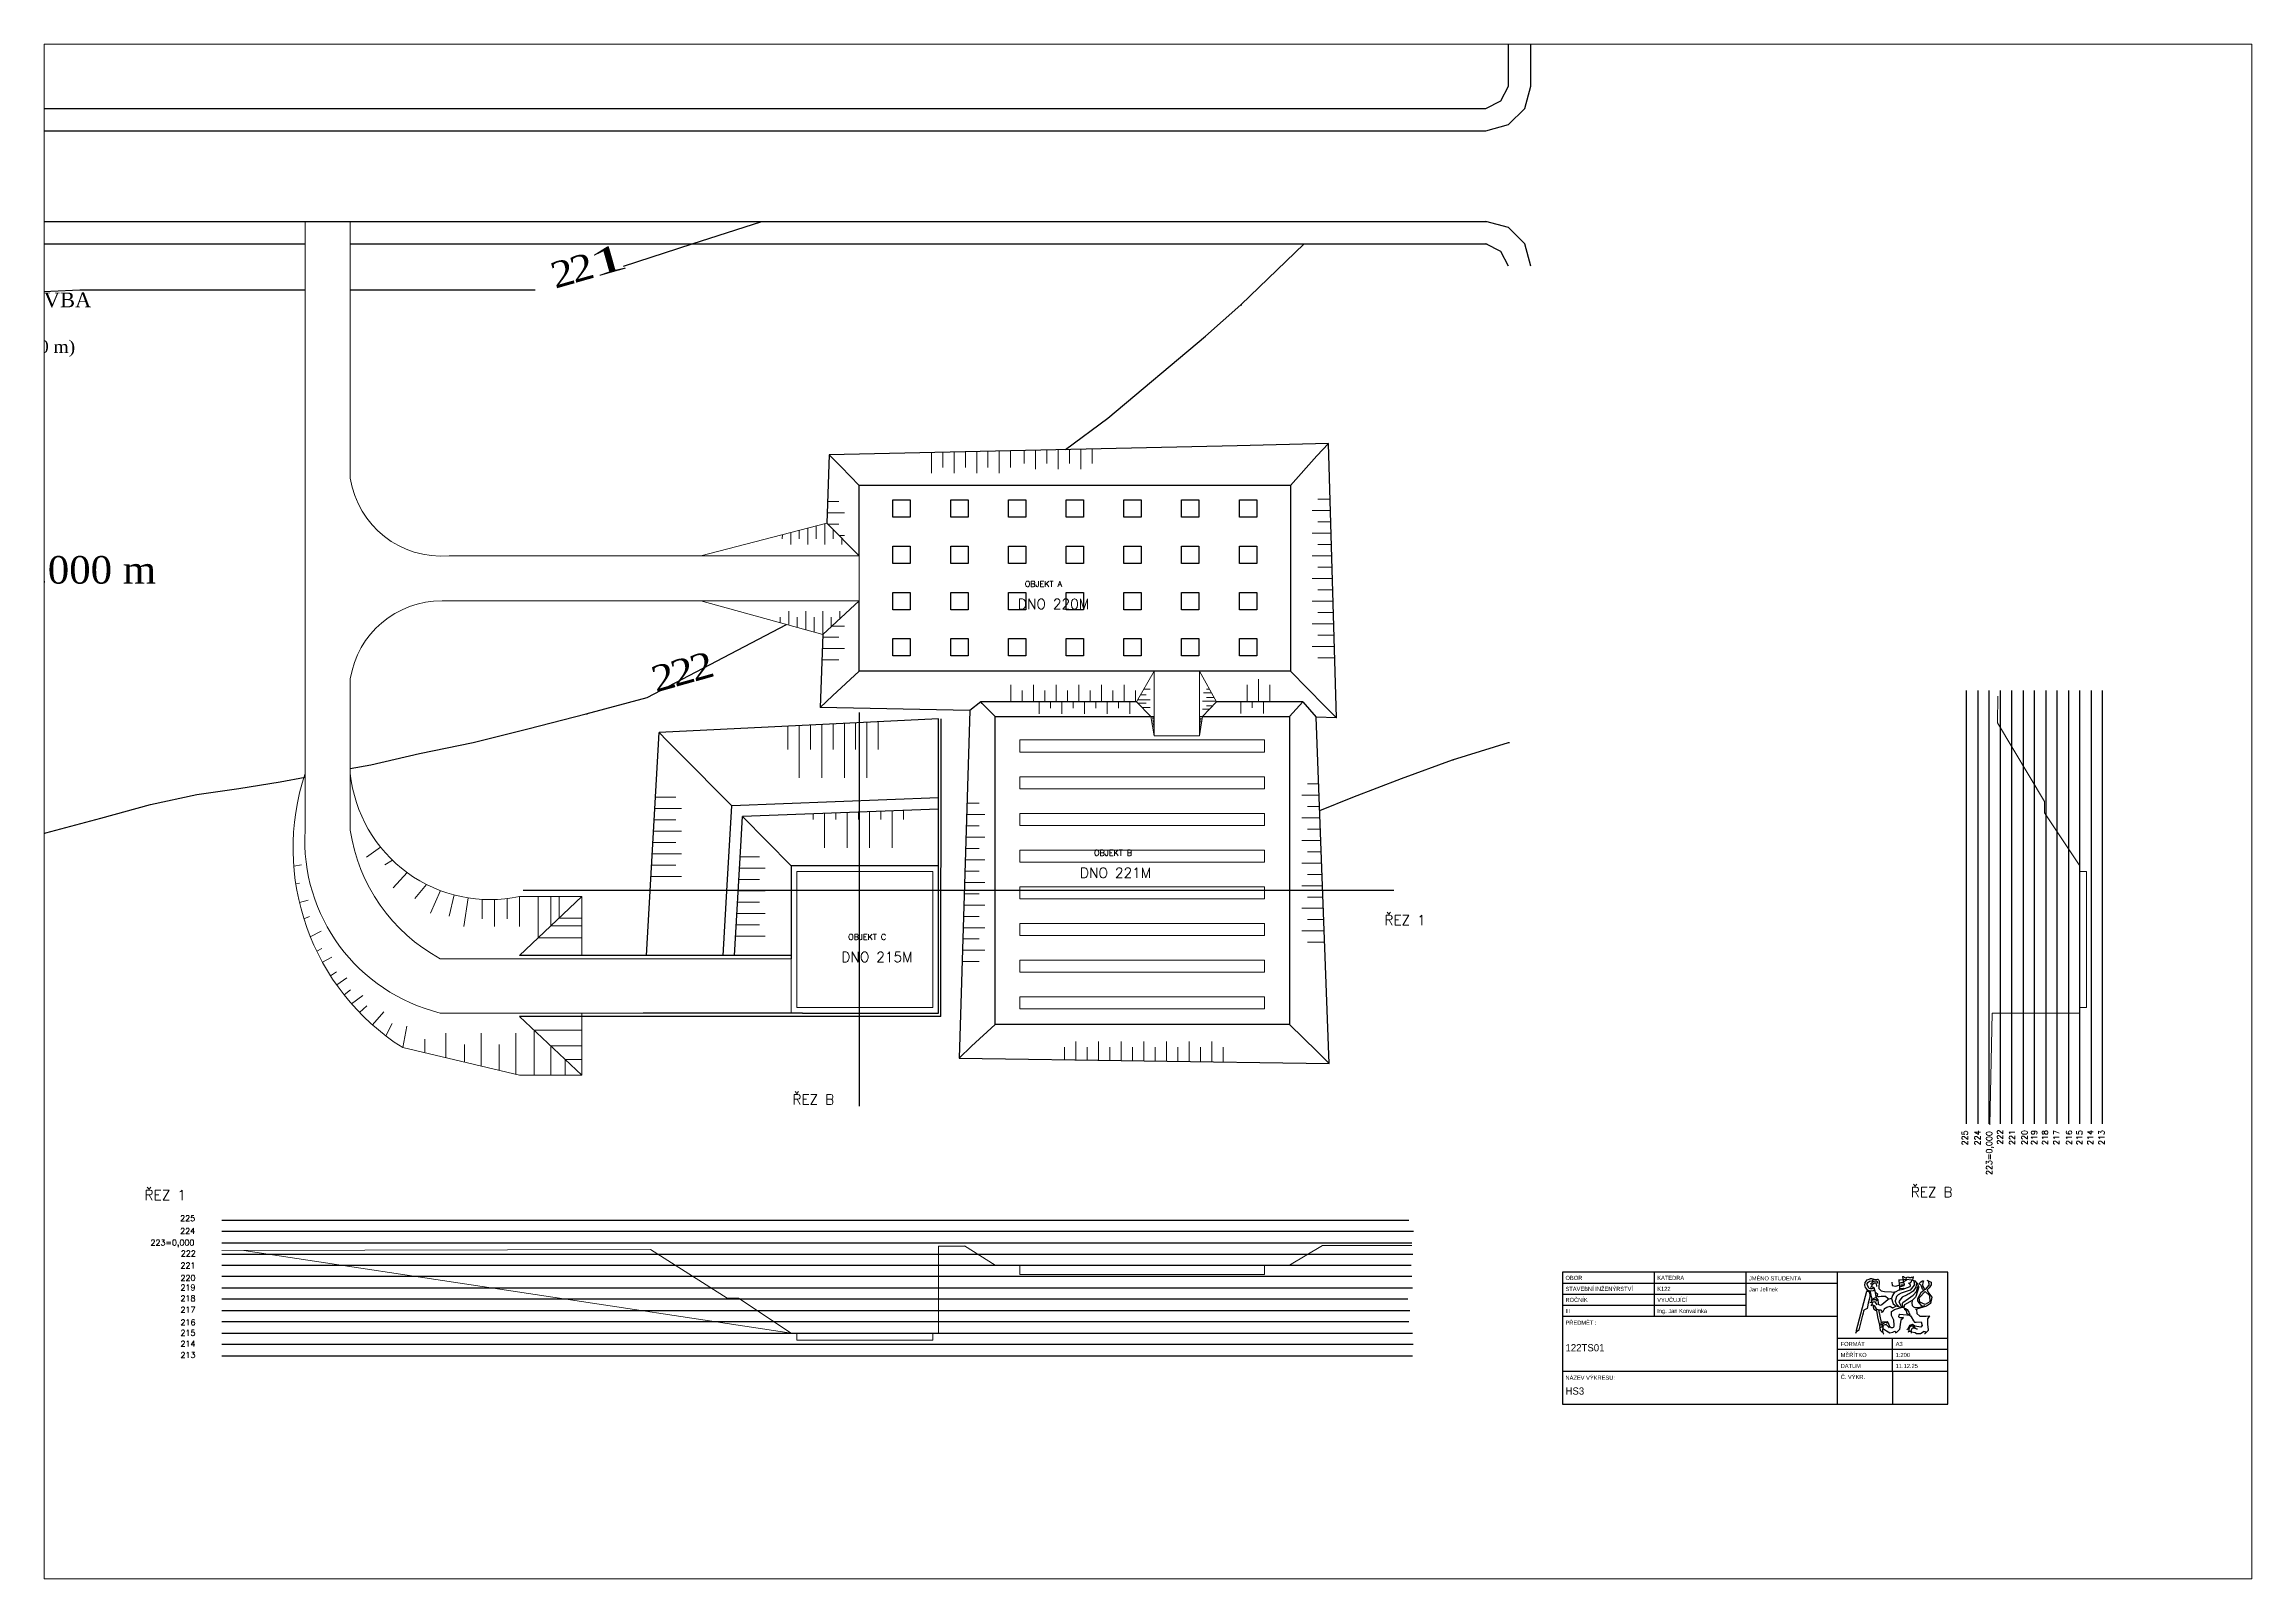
# Paper-space layout 'Rozvržení2' of a CAD drawing. Header units: millimetres. Extents: x 0.1 to 16.4, y 0.2 to 11.5.
# The model-space entities are those that its viewports show. They can reach past a viewport. Long polylines and large blocks are cut down to what shows.
import ezdxf

# ---------------------------------------------------------------- set-up
doc = ezdxf.new("R2010")
doc.units = ezdxf.units.MM
doc.header["$LTSCALE"] = 15
doc.header["$MEASUREMENT"] = 0
doc.linetypes.add('ACAD_ISO02W100', pattern=[15, 12, -3])
doc.linetypes.add('ACAD_ISO10W100', pattern=[18, 12, -3, 0, -3])
doc.layers.get('0').update_dxf_attribs({"linetype": 'CONTINUOUS'})
for name, color, linetype, lineweight in [('cesty', 7, 'CONTINUOUS', 15), ('obj 2 pasy', 141, 'ACAD_ISO10W100', 15), ('pažení', 220, 'ACAD_ISO02W100', 30), ('texty', 255, 'CONTINUOUS', 15), ('ŘEZ', 11, 'ACAD_ISO10W100', 15)]:
    doc.layers.add(name, color=color, linetype=linetype, lineweight=lineweight)
for name, color, linetype in [('obj 1 patky', 130, 'CONTINUOUS'), ('objekt 1', 40, 'CONTINUOUS'), ('objekt 2', 70, 'CONTINUOUS'), ('objekt 3', 150, 'CONTINUOUS'), ('RAMECEK', 7, 'CONTINUOUS'), ('ŘEZ bílá', 251, 'ACAD_ISO10W100'), ('ŘEZ čerch', 10, 'ACAD_ISO10W100')]:
    doc.layers.add(name, color=color, linetype=linetype)
doc.layers.add('svahovaní', color=7, linetype='CONTINUOUS', lineweight=15, true_color=0xe3331c)
doc.styles.add('ROMAN', font='roman')
doc.styles.add('romans', font='romans.shx')
doc.styles.add('TIMESNEWROMAN', font='times.ttf')

msp = doc.modelspace()

# ---------------------------------------------------------------- linework, layer by layer
for p, q in [((972649.777, -912503.744), (1120944.495, -912503.744)), ((972649.777, -914484.091), (1016523.376, -914484.091)), ((1020523.376, -914484.091), (1095523.376, -914484.091)), ((1095523.376, -914484.091), (1120944.495, -914484.091)), ((1034657.856, -918547.656), (1036843.958, -918547.656))]:
    msp.add_line(p, q)
at = {"elevation": 0}
for points in [[(968586.205, -896480.916), (968586.205, -900544.482), (969126.298, -902524.829), (970566.552, -903939.359), (972649.777, -904505.176), (1120841.624, -904505.176), (1122821.971, -903939.359), (1124262.232, -902524.829), (1124802.318, -900544.482), (1124802.318, -896480.916), (1124905.202, -896480.916)], [(970566.552, -896480.916), (970566.552, -900544.482), (971209.522, -901856.14), (972649.777, -902524.829), (1120841.624, -902524.829), (1122153.283, -901856.14), (1122821.971, -900544.482), (1122821.971, -896480.916), (1122924.855, -896480.916)], [(1044662.476, -916464.438), (1050706.388, -914484.091), (1056863.515, -912503.744)], [(1124802.318, -916464.438), (1124262.232, -914484.091), (1122821.971, -913043.843), (1120841.624, -912503.744), (1120944.495, -912503.744)], [(1099186.381, -919859.315), (1104793.079, -914484.091), (1104895.963, -914484.091)], [(1122821.971, -916464.438), (1122153.283, -915152.779), (1120841.624, -914484.091), (1120944.495, -914484.091)], [(970566.552, -924462.98), (974527.253, -923151.321), (978256.48, -921839.662), (981779.959, -920862.361), (985071.965, -919962.186), (988261.1, -919319.216), (991218.762, -918882.014), (994073.553, -918650.527), (996619.717, -918547.656), (1016523.376, -918547.656)], [(1020523.376, -918547.656), (1034760.727, -918547.656)], [(1096052.429, -922646.592), (1099186.381, -919859.315), (1099289.252, -919859.315)], [(1083702.061, -932646.511), (1087432.874, -929863.948), (1096052.429, -922646.592)], [(1041370.47, -955994.253), (1046745.694, -954554.006), (1059063.651, -948110.689)], [(1020523.376, -960831.197), (1022338.538, -960495.047), (1026633.583, -959492.028), (1031365.837, -958514.7), (1036200.988, -957305.912), (1041370.47, -955994.253), (1041473.341, -955994.253)], [(1117883.962, -960057.845), (1122821.971, -958514.7), (1122924.855, -958514.7)], [(1106154.265, -964538.239), (1109088.117, -963349.851), (1113383.168, -961703.835), (1117883.962, -960057.845), (1117986.833, -960057.845)], [(970566.552, -974537.528), (976944.822, -972119.965), (982860.145, -970036.734), (988466.849, -968159.258), (993636.331, -966513.268), (998471.469, -965201.609), (1002869.391, -963992.821), (1006958.681, -963118.365), (1010687.909, -962578.265), (1014314.265, -962012.474), (1016523.376, -961585.382)]]:
    msp.add_lwpolyline(points, dxfattribs=at)
at = {"layer": 'cesty', "linetype": 'ByBlock', "extrusion": (1.93959e-16, -3.39308e-16, -1)}
for p, q in [((1016523.376, -961263.393), (1016523.376, -912503.744)), ((1020523.376, -935184.723), (1020523.376, -912503.744)), ((1091523.376, -935823.393), (1093523.376, -935823.393)), ((1093523.376, -935823.393), (1095523.376, -935823.393)), ((1062604.217, -939154.233), (1051473.376, -942023.393)), ((1065473.376, -942023.393), (1062604.217, -939154.233)), ((1051473.376, -942023.393), (1029241.743, -942023.393)), ((1065473.376, -942023.393), (1051473.376, -942023.393)), ((1065473.376, -942023.393), (1065473.376, -946023.393)), ((1051473.376, -946023.393), (1028633.376, -946023.393)), ((1051473.376, -946023.393), (1065473.376, -946023.393)), ((1062253.444, -948987.87), (1051473.376, -946023.393)), ((1065473.376, -946023.393), (1062253.444, -948987.87)), ((1020523.376, -961263.393), (1020523.376, -952892.063)), ((1089958.758, -954934.061), (1091523.376, -952223.393)), ((1093523.376, -952223.393), (1091523.376, -952223.393)), ((1091523.376, -952223.393), (1091523.376, -957923.393)), ((1095523.376, -952223.393), (1093523.376, -952223.393)), ((1095523.376, -957923.393), (1095523.376, -952223.393)), ((1097043.267, -954934.061), (1095523.376, -952223.393)), ((1091233.376, -956223.393), (1089958.758, -954934.061)), ((1095813.376, -956223.393), (1097043.267, -954934.061)), ((1091233.376, -956223.393), (1091523.376, -957923.393)), ((1091233.376, -956223.393), (1091523.376, -956223.393)), ((1095813.376, -956223.393), (1095523.376, -957923.393)), ((1095813.376, -956223.393), (1095523.376, -956223.393)), ((1091523.376, -957923.393), (1095523.376, -957923.393)), ((1016523.376, -966263.393), (1016523.376, -961263.393)), ((1020523.376, -966263.393), (1020523.376, -961263.393)), ((1035473.376, -972123.393), (1040973.376, -972123.393)), ((1040973.376, -972123.393), (1035473.376, -977333.393)), ((1040973.376, -972123.393), (1040973.376, -977333.393)), ((1059473.376, -977623.393), (1028473.376, -977623.393)), ((1059473.376, -982423.393), (1059473.376, -977623.393)), ((1048903.376, -982423.393), (1028473.376, -982423.393)), ((1040973.376, -987923.393), (1035473.376, -982723.393)), ((1040973.376, -987923.393), (1040973.376, -982423.393)), ((1035473.376, -987923.393), (1025152.169, -985475.5)), ((1035473.376, -987923.393), (1040973.376, -987923.393))]:
    msp.add_line(p, q, dxfattribs=at)
for centre, radius, start, end in [((-1028538.376, -933943.393), 8110.556, 265.02492317, 351.19621357), ((-1028538.376, -954133.393), 8110.556, 8.80378643, 90.67112825), ((-1036346.617, -967842.351), 20886.445, 302.40952397, 18.36002891), ((-1032861.822, -959998.318), 12403.131, 257.8450583, 354.14585679), ((-1032207.524, -967163.67), 15709.964, 283.75041491, 3.28520099), ((-1035793.491, -964038.801), 15431.306, 298.31819504, 351.71130566)]:
    msp.add_arc(centre, radius, start, end, dxfattribs=at)
at = {"layer": 'obj 1 patky', "extrusion": (1.93959e-16, -3.39308e-16, -1)}
for points in [[(-1069988.376, -937103.393), (-1069988.376, -938633.393), (-1068458.376, -938633.393), (-1068458.376, -937103.393)], [(-1075088.376, -937103.393), (-1075088.376, -938633.393), (-1073558.376, -938633.393), (-1073558.376, -937103.393)], [(-1080188.376, -937103.393), (-1080188.376, -938633.393), (-1078658.376, -938633.393), (-1078658.376, -937103.393)], [(-1080188.376, -937103.393), (-1080188.376, -938633.393), (-1078658.376, -938633.393), (-1078658.376, -937103.393)], [(-1085288.376, -937103.393), (-1085288.376, -938633.393), (-1083758.376, -938633.393), (-1083758.376, -937103.393)], [(-1085288.376, -937103.393), (-1085288.376, -938633.393), (-1083758.376, -938633.393), (-1083758.376, -937103.393)], [(-1090388.376, -937103.393), (-1090388.376, -938633.393), (-1088858.376, -938633.393), (-1088858.376, -937103.393)], [(-1090388.376, -937103.393), (-1090388.376, -938633.393), (-1088858.376, -938633.393), (-1088858.376, -937103.393)], [(-1095488.376, -937103.393), (-1095488.376, -938633.393), (-1093958.376, -938633.393), (-1093958.376, -937103.393)], [(-1095488.376, -937103.393), (-1095488.376, -938633.393), (-1093958.376, -938633.393), (-1093958.376, -937103.393)], [(-1100588.376, -937103.393), (-1100588.376, -938633.393), (-1099058.376, -938633.393), (-1099058.376, -937103.393)], [(-1100588.376, -937103.393), (-1100588.376, -938633.393), (-1099058.376, -938633.393), (-1099058.376, -937103.393)], [(-1069988.376, -941183.393), (-1069988.376, -942713.393), (-1068458.376, -942713.393), (-1068458.376, -941183.393)], [(-1075088.376, -941183.393), (-1075088.376, -942713.393), (-1073558.376, -942713.393), (-1073558.376, -941183.393)], [(-1080188.376, -941183.393), (-1080188.376, -942713.393), (-1078658.376, -942713.393), (-1078658.376, -941183.393)], [(-1080188.376, -941183.393), (-1080188.376, -942713.393), (-1078658.376, -942713.393), (-1078658.376, -941183.393)], [(-1085288.376, -941183.393), (-1085288.376, -942713.393), (-1083758.376, -942713.393), (-1083758.376, -941183.393)], [(-1085288.376, -941183.393), (-1085288.376, -942713.393), (-1083758.376, -942713.393), (-1083758.376, -941183.393)], [(-1090388.376, -941183.393), (-1090388.376, -942713.393), (-1088858.376, -942713.393), (-1088858.376, -941183.393)], [(-1090388.376, -941183.393), (-1090388.376, -942713.393), (-1088858.376, -942713.393), (-1088858.376, -941183.393)], [(-1095488.376, -941183.393), (-1095488.376, -942713.393), (-1093958.376, -942713.393), (-1093958.376, -941183.393)], [(-1095488.376, -941183.393), (-1095488.376, -942713.393), (-1093958.376, -942713.393), (-1093958.376, -941183.393)], [(-1100588.376, -941183.393), (-1100588.376, -942713.393), (-1099058.376, -942713.393), (-1099058.376, -941183.393)], [(-1069988.376, -945263.393), (-1069988.376, -946793.393), (-1068458.376, -946793.393), (-1068458.376, -945263.393)], [(-1075088.376, -945263.393), (-1075088.376, -946793.393), (-1073558.376, -946793.393), (-1073558.376, -945263.393)], [(-1080188.376, -945263.393), (-1080188.376, -946793.393), (-1078658.376, -946793.393), (-1078658.376, -945263.393)], [(-1080188.376, -945263.393), (-1080188.376, -946793.393), (-1078658.376, -946793.393), (-1078658.376, -945263.393)], [(-1085288.376, -945263.393), (-1085288.376, -946793.393), (-1083758.376, -946793.393), (-1083758.376, -945263.393)], [(-1085288.376, -945263.393), (-1085288.376, -946793.393), (-1083758.376, -946793.393), (-1083758.376, -945263.393)], [(-1090388.376, -945263.393), (-1090388.376, -946793.393), (-1088858.376, -946793.393), (-1088858.376, -945263.393)], [(-1090388.376, -945263.393), (-1090388.376, -946793.393), (-1088858.376, -946793.393), (-1088858.376, -945263.393)], [(-1095488.376, -945263.393), (-1095488.376, -946793.393), (-1093958.376, -946793.393), (-1093958.376, -945263.393)], [(-1095488.376, -945263.393), (-1095488.376, -946793.393), (-1093958.376, -946793.393), (-1093958.376, -945263.393)], [(-1100588.376, -945263.393), (-1100588.376, -946793.393), (-1099058.376, -946793.393), (-1099058.376, -945263.393)], [(-1069988.376, -949343.393), (-1069988.376, -950873.393), (-1068458.376, -950873.393), (-1068458.376, -949343.393)], [(-1075088.376, -949343.393), (-1075088.376, -950873.393), (-1073558.376, -950873.393), (-1073558.376, -949343.393)], [(-1080188.376, -949343.393), (-1080188.376, -950873.393), (-1078658.376, -950873.393), (-1078658.376, -949343.393)], [(-1080188.376, -949343.393), (-1080188.376, -950873.393), (-1078658.376, -950873.393), (-1078658.376, -949343.393)], [(-1085288.376, -949343.393), (-1085288.376, -950873.393), (-1083758.376, -950873.393), (-1083758.376, -949343.393)], [(-1085288.376, -949343.393), (-1085288.376, -950873.393), (-1083758.376, -950873.393), (-1083758.376, -949343.393)], [(-1090388.376, -949343.393), (-1090388.376, -950873.393), (-1088858.376, -950873.393), (-1088858.376, -949343.393)], [(-1090388.376, -949343.393), (-1090388.376, -950873.393), (-1088858.376, -950873.393), (-1088858.376, -949343.393)], [(-1095488.376, -949343.393), (-1095488.376, -950873.393), (-1093958.376, -950873.393), (-1093958.376, -949343.393)], [(-1095488.376, -949343.393), (-1095488.376, -950873.393), (-1093958.376, -950873.393), (-1093958.376, -949343.393)], [(-1100588.376, -949343.393), (-1100588.376, -950873.393), (-1099058.376, -950873.393), (-1099058.376, -949343.393)]]:
    msp.add_lwpolyline(points, close=True, dxfattribs=at)
at = {"layer": 'obj 2 pasy', "linetype": 'ByBlock', "extrusion": (1.93959e-16, -3.39308e-16, -1)}
for p, q in [((1101273.376, -958303.393), (1079673.376, -958303.393)), ((1079673.376, -958303.393), (1079673.376, -959383.393)), ((1079673.376, -959383.393), (1101273.376, -959383.393)), ((1101273.376, -959383.393), (1101273.376, -958303.393)), ((1101273.376, -961543.393), (1079673.376, -961543.393)), ((1079673.376, -961543.393), (1079673.376, -962623.393)), ((1079673.376, -962623.393), (1101273.376, -962623.393)), ((1101273.376, -962623.393), (1101273.376, -961543.393)), ((1101273.376, -964783.393), (1079673.376, -964783.393)), ((1079673.376, -964783.393), (1079673.376, -965863.393)), ((1101273.376, -965863.393), (1101273.376, -964783.393)), ((1079673.376, -965863.393), (1101273.376, -965863.393)), ((1101273.376, -968023.393), (1079673.376, -968023.393)), ((1079673.376, -968023.393), (1079673.376, -969103.393)), ((1079673.376, -969103.393), (1101273.376, -969103.393)), ((1101273.376, -969103.393), (1101273.376, -968023.393)), ((1059973.376, -969923.393), (1059973.376, -981923.393)), ((1071973.376, -969923.393), (1059973.376, -969923.393)), ((1071973.376, -981923.393), (1071973.376, -969923.393)), ((1101273.376, -971263.393), (1079673.376, -971263.393)), ((1079673.376, -971263.393), (1079673.376, -972343.393)), ((1079673.376, -972343.393), (1101273.376, -972343.393)), ((1101273.376, -972343.393), (1101273.376, -971263.393)), ((1101273.376, -974503.393), (1079673.376, -974503.393)), ((1079673.376, -974503.393), (1079673.376, -975583.393)), ((1101273.376, -975583.393), (1101273.376, -974503.393)), ((1079673.376, -975583.393), (1101273.376, -975583.393)), ((1101273.376, -977743.393), (1079673.376, -977743.393)), ((1079673.376, -977743.393), (1079673.376, -978823.393)), ((1079673.376, -978823.393), (1101273.376, -978823.393)), ((1101273.376, -978823.393), (1101273.376, -977743.393)), ((1059973.376, -981923.393), (1071973.376, -981923.393)), ((1101273.376, -980983.393), (1079673.376, -980983.393)), ((1079673.376, -980983.393), (1079673.376, -982063.393)), ((1079673.376, -982063.393), (1101273.376, -982063.393)), ((1101273.376, -982063.393), (1101273.376, -980983.393))]:
    msp.add_line(p, q, dxfattribs=at)
at = {"layer": 'objekt 1', "linetype": 'ByBlock', "extrusion": (1.93959e-16, -3.39308e-16, -1)}
for p, q in [((1106924.565, -932125.713), (1098855.572, -932306.672)), ((1105892.856, -933214.555), (1106924.565, -932125.713)), ((1107634.518, -956332.857), (1106924.565, -932125.713)), ((1062819.646, -933114.83), (1062604.217, -939154.233)), ((1098855.572, -932306.672), (1062819.646, -933114.83)), ((1063872.377, -934183.36), (1062819.646, -933114.83)), ((1062253.444, -948987.87), (1062023.827, -955425.03)), ((1063114.434, -954395.187), (1062023.827, -955425.03)), ((1075242.373, -955688.13), (1062023.827, -955425.03)), ((1076210.169, -954934.061), (1075242.373, -955688.13)), ((1089958.758, -954934.061), (1076210.169, -954934.061)), ((1104657.164, -954934.061), (1097043.267, -954934.061)), ((1104657.164, -954934.061), (1105847.787, -956297.294)), ((1106568.535, -955277.547), (1107634.518, -956332.857)), ((1107634.518, -956332.857), (1105847.787, -956297.294))]:
    msp.add_line(p, q, dxfattribs=at)
at = {"layer": 'objekt 1', "extrusion": (1.93959e-16, -3.39308e-16, -1)}
for p, q in [((1103573.376, -935823.393), (1105892.856, -933214.555)), ((1065473.376, -935823.393), (1063872.377, -934183.36)), ((1103573.376, -935823.393), (1065473.376, -935823.393)), ((1065473.376, -942023.393), (1065473.376, -935823.393)), ((1103573.376, -935823.393), (1103573.376, -952223.393)), ((1065473.376, -952223.393), (1065473.376, -946023.393)), ((1065473.376, -952223.393), (1063114.434, -954395.187)), ((1091523.376, -952223.393), (1065473.376, -952223.393)), ((1103573.376, -952223.393), (1091523.376, -952223.393)), ((1103573.376, -952223.393), (1106568.535, -955277.547))]:
    msp.add_line(p, q, dxfattribs=at)
at = {"layer": 'objekt 2', "linetype": 'ByBlock', "extrusion": (1.93959e-16, -3.39308e-16, -1)}
for p, q in [((1076347.864, -955073.346), (1076210.169, -954934.061)), ((1075242.373, -955688.13), (1074312.207, -986395.724)), ((1106985.342, -986885.228), (1105847.787, -956297.294)), ((1075397.2, -985359.968), (1074312.207, -986395.724)), ((1074312.207, -986395.724), (1106985.342, -986885.228)), ((1105918.773, -985830.509), (1106985.342, -986885.228))]:
    msp.add_line(p, q, dxfattribs=at)
at = {"layer": 'objekt 2', "extrusion": (1.93959e-16, -3.39308e-16, -1)}
for p, q in [((1077473.376, -956223.393), (1076347.864, -955073.346)), ((1103473.376, -956223.393), (1104657.164, -954934.061)), ((1077473.376, -983423.393), (1077473.376, -956223.393)), ((1077473.376, -956223.393), (1091233.376, -956223.393)), ((1095813.376, -956223.393), (1103473.376, -956223.393)), ((1103473.376, -956223.393), (1103473.376, -983423.393)), ((1077473.376, -983423.393), (1075397.2, -985359.968)), ((1103473.376, -983423.393), (1077473.376, -983423.393)), ((1103473.376, -983423.393), (1105918.773, -985830.509))]:
    msp.add_line(p, q, dxfattribs=at)
at = {"layer": 'objekt 3', "linetype": 'ByBlock', "extrusion": (1.93959e-16, -3.39308e-16, -1)}
for p, q in [((1072473.376, -956443.393), (1047801.612, -957653.786)), ((1072473.376, -957443.393), (1072473.376, -956443.393)), ((1072473.376, -958943.393), (1072473.376, -957443.393)), ((1046690.705, -977333.393), (1047801.612, -957653.786)), ((1048505.994, -958363.607), (1047801.612, -957653.786)), ((1049562.568, -959428.338), (1048505.994, -958363.607)), ((1053824.172, -971119.083), (1054219.215, -964120.941)), ((1072473.376, -963423.393), (1054219.215, -964120.941)), ((1055017.972, -967685.935), (1055165.391, -965074.423)), ((1072473.376, -964423.393), (1055165.391, -965074.423)), ((1054473.376, -977333.393), (1055017.972, -967685.935)), ((1053473.376, -977333.393), (1053824.172, -971119.083)), ((1048903.376, -982423.393), (1046403.376, -982423.393))]:
    msp.add_line(p, q, dxfattribs=at)
at = {"layer": 'objekt 3', "extrusion": (1.93959e-16, -3.39308e-16, -1)}
for p, q in [((1054219.215, -964120.941), (1049562.568, -959428.338)), ((1072473.376, -970423.393), (1072473.376, -958943.393)), ((1059473.376, -969423.393), (1055165.391, -965074.423)), ((1072473.376, -969423.393), (1059473.376, -969423.393)), ((1059473.376, -969423.393), (1059473.376, -977623.393)), ((1072473.376, -982423.393), (1072473.376, -970423.393)), ((1060473.376, -982423.393), (1048903.376, -982423.393)), ((1060473.376, -982423.393), (1072473.376, -982423.393))]:
    msp.add_line(p, q, dxfattribs=at)
at = {"layer": 'pažení', "linetype": 'ACAD_ISO02W100', "lineweight": -2, "ltscale": 25, "extrusion": (1.93959e-16, -3.39308e-16, -1)}
for p, q in [((1072683.376, -982723.393), (1072726.691, -956430.965)), ((1059473.376, -977333.393), (1035473.376, -977333.393)), ((1072683.376, -982723.393), (1035473.376, -982723.393))]:
    msp.add_line(p, q, dxfattribs=at)
at = {"layer": 'RAMECEK', "color": 0, "linetype": 'Continuous'}
for p, q in [((1127599.226, -1006272.248), (1151906.922, -1006272.248)), ((1135701.741, -1005300), (1135701.741, -1009189.141)), ((1143804.407, -1005341.076), (1143804.407, -1009230.216)), ((1151906.922, -1016967.573), (1151906.922, -1005300)), ((1157349.229, -1006296.275), (1157339.382, -1006453.664)), ((1157693.789, -1005971.657), (1157693.789, -1006188.06)), ((1158126.948, -1006266.768), (1158245.087, -1006296.275)), ((1127599.226, -1007244.495), (1143804.407, -1007244.495)), ((1127599.226, -1008216.743), (1143804.407, -1008216.743)), ((1154750.253, -1007988.256), (1154858.545, -1007948.914)), ((1154799.464, -1006335.638), (1154868.392, -1006315.967)), ((1154848.699, -1007761.994), (1154927.451, -1007742.323)), ((1155311.387, -1007407.871), (1155390.15, -1007407.871)), ((1156364.771, -1007702.981), (1156660.098, -1007594.79)), ((1127599.226, -1009189.141), (1151906.922, -1009189.141)), ((1155380.303, -1008617.843), (1155321.233, -1008676.856)), ((1157723.318, -1009296.584), (1157683.942, -1009316.278)), ((1158757.009, -1008558.806), (1158865.291, -1008588.336)), ((1151906.922, -1011133.787), (1161630, -1011133.787)), ((1151906.922, -1012106.185), (1161630, -1012106.185)), ((1155852.849, -1010408.203), (1155833.156, -1010418.039)), ((1156768.461, -1014050.831), (1156768.461, -1011133.787)), ((1158117.101, -1010309.825), (1158018.666, -1010408.203)), ((1127599.226, -1014050.831), (1151906.922, -1014050.831)), ((1151906.922, -1013078.432), (1161630, -1013078.432)), ((1151906.922, -1014050.831), (1161630, -1014050.831)), ((1156768.461, -1014050.831), (1156768.461, -1016967.573))]:
    msp.add_line(p, q, dxfattribs=at)
msp.add_lwpolyline([(1161630, -1005300), (1127599.226, -1005300), (1127599.226, -1016967.573), (1161630, -1016967.573)], close=True, dxfattribs=at)
for points in [[(1154573.044, -1006896.355), (1154543.515, -1006876.684), (1154356.47, -1006660.257), (1154326.941, -1006532.372), (1154317.094, -1006473.335), (1154346.623, -1006227.426), (1154522.589, -1005997.478), (1154779.782, -1005892.95), (1154789.629, -1005883.114), (1154937.298, -1005883.114), (1155065.284, -1005912.621), (1155104.66, -1005951.986), (1155075.119, -1006001.164), (1154966.827, -1006079.869), (1154986.52, -1006099.541), (1154996.356, -1006119.212), (1154996.356, -1006138.883), (1155006.203, -1006148.718), (1155075.119, -1006138.883), (1155232.635, -1006070.034), (1155360.61, -1006089.705), (1155439.373, -1006276.604)], [(1155104.66, -1006719.271), (1154927.451, -1006778.305), (1154819.158, -1006778.305), (1154701.03, -1006748.777), (1154504.139, -1006414.322), (1154513.985, -1006335.638), (1154523.832, -1006306.11), (1154573.044, -1006217.567), (1154720.724, -1006099.541), (1154956.98, -1006079.869)], [(1155006.203, -1006158.554), (1154888.075, -1006276.604), (1154927.451, -1006365.145), (1154947.144, -1006384.816), (1154888.075, -1006561.879), (1154799.464, -1006670.093)], [(1154947.144, -1006384.816), (1154976.674, -1006365.145), (1154996.356, -1006365.145), (1155025.908, -1006325.802), (1155153.871, -1006247.097), (1155272.01, -1006247.097), (1155350.763, -1006483.171), (1155350.763, -1006581.55)], [(1155114.495, -1005961.822), (1155419.691, -1005932.292), (1155449.22, -1005942.127), (1155508.278, -1005991.329), (1155537.819, -1006011), (1155577.194, -1006089.705), (1155577.194, -1006188.06), (1155547.654, -1006670.093), (1155557.501, -1006738.942), (1155755.636, -1006950.438), (1156049.741, -1007014.381), (1156669.944, -1007034.052), (1156916.07, -1007063.58), (1156916.07, -1007142.264), (1156837.307, -1007230.808), (1156758.555, -1007378.364), (1156709.332, -1007535.754), (1156689.627, -1007575.096), (1156669.944, -1007594.79), (1156679.791, -1007634.132), (1156778.237, -1008017.763), (1156827.46, -1008106.306), (1156925.905, -1008204.683), (1156994.822, -1008244.025), (1157034.198, -1008293.202), (1157014.505, -1008332.568), (1156827.46, -1008450.615), (1156778.237, -1008450.615), (1156758.555, -1008460.451), (1156748.707, -1008470.287), (1156729.014, -1008509.629)], [(1156689.627, -1006207.731), (1156727.782, -1006477.021), (1157024.351, -1006532.372), (1157329.535, -1006463.5), (1157368.911, -1006571.714)], [(1158451.825, -1006001.164), (1158382.909, -1006227.426), (1158264.769, -1006296.275), (1158304.146, -1006443.829), (1158304.146, -1006512.701), (1158284.463, -1006591.409), (1157802.07, -1006768.469), (1157733.165, -1006788.14), (1157703.636, -1006817.647), (1157683.942, -1006827.483), (1157388.605, -1006886.519), (1157368.911, -1006896.355), (1157359.064, -1006906.19), (1157319.688, -1006906.19), (1157004.669, -1007063.58), (1156935.752, -1007083.251)], [(1158629.023, -1006070.034), (1158638.87, -1006148.718), (1158668.399, -1006227.426), (1158678.246, -1006453.664), (1158313.992, -1006906.19), (1157526.427, -1007161.935), (1157260.63, -1007309.492), (1157162.173, -1007407.871), (1157112.961, -1007466.884), (1157014.505, -1007771.851), (1157004.669, -1007781.687), (1157004.669, -1007870.23), (1157083.421, -1008106.306), (1157250.783, -1008293.202), (1157250.783, -1008312.897), (1157467.368, -1008421.109), (1157506.744, -1008421.109), (1157526.427, -1008411.273), (1157674.095, -1008411.273), (1157723.318, -1008411.273), (1157752.847, -1008421.109), (1157792.234, -1008499.793), (1157811.928, -1008588.336), (1157910.362, -1008647.35), (1157969.432, -1008716.222), (1157998.973, -1008814.577), (1157998.973, -1008893.282), (1157989.137, -1008903.118), (1158176.182, -1009050.674), (1158313.992, -1009149.051), (1157703.636, -1009080.181), (1157408.287, -1009060.51), (1157319.688, -1009109.688), (1157290.159, -1009247.406), (1157339.382, -1009296.584), (1157398.452, -1009326.114), (1157674.095, -1009326.114), (1157664.259, -1009385.127), (1157654.413, -1009404.822), (1157487.05, -1009552.355), (1157418.134, -1009936.006), (1157383.687, -1010367.618), (1157112.961, -1010644.277), (1157004.669, -1010703.314)], [(1157270.477, -1005981.493), (1157300.006, -1006001.164), (1157309.853, -1006020.835), (1157309.853, -1006129.047), (1157339.382, -1006276.604), (1157526.427, -1006217.567), (1157674.095, -1006227.426), (1157683.942, -1006227.426), (1157703.636, -1006217.567)], [(1157300.006, -1006001.164), (1157437.839, -1005981.493), (1157664.259, -1005961.822)], [(1158865.291, -1006237.261), (1158825.914, -1006640.586), (1158583.497, -1006998.396), (1158215.558, -1007230.808), (1158195.864, -1007230.808), (1158136.794, -1007260.314), (1158058.043, -1007309.492), (1157605.178, -1007516.083), (1157324.606, -1007902.2), (1157516.58, -1008332.568), (1157526.427, -1008391.581)], [(1158008.82, -1005961.822), (1157998.973, -1006011), (1157989.137, -1006030.671), (1157733.165, -1006178.225), (1157713.471, -1006217.567), (1157782.388, -1006345.473), (1157782.388, -1006384.816), (1157762.694, -1006512.701), (1157427.981, -1006591.409), (1157378.758, -1006581.55), (1157359.064, -1006797.976)], [(1157615.025, -1005715.887), (1157624.884, -1005735.558), (1157654.413, -1005912.621), (1157664.259, -1005922.456), (1157664.259, -1005961.822), (1157989.137, -1005942.127), (1158441.978, -1005981.493), (1158491.201, -1005991.329)], [(1157624.884, -1005715.887), (1157654.413, -1005706.051), (1157752.847, -1005706.051), (1157782.388, -1005765.064), (1157959.585, -1005833.937), (1158018.666, -1005774.923), (1158028.513, -1005745.393), (1158166.323, -1005725.722), (1158205.711, -1005794.594), (1158412.449, -1005774.923), (1158432.132, -1005745.393), (1158579.8, -1005755.229), (1158510.884, -1005991.329), (1158560.118, -1006011), (1158629.023, -1006060.198), (1158727.469, -1006070.034), (1158884.984, -1006247.097), (1158904.666, -1006256.933), (1158924.371, -1006256.933), (1159012.959, -1006512.701), (1159022.806, -1006561.879), (1159072.029, -1006591.409), (1158825.914, -1007457.048), (1158776.691, -1007516.083), (1158766.856, -1007535.754), (1158766.856, -1007545.589), (1158501.037, -1007821.029), (1158451.825, -1008057.128), (1158501.037, -1008263.696), (1158599.494, -1008362.075), (1158737.327, -1008421.109), (1159190.168, -1008401.438), (1159337.837, -1008352.239), (1159357.53, -1008332.568), (1159367.366, -1008303.038), (1159603.645, -1008263.696)], [(1158589.647, -1005745.393), (1158619.176, -1005725.722), (1158638.87, -1005725.722)], [(1159898.982, -1006079.869), (1160164.778, -1006188.06), (1160184.472, -1006414.322), (1160007.263, -1006689.764), (1159810.372, -1006876.684), (1159879.3, -1007043.909), (1160221.395, -1007528.36), (1160105.721, -1008086.635), (1159751.313, -1008322.732), (1158884.984, -1008578.477), (1158865.291, -1008598.172), (1158914.514, -1008971.967), (1159170.475, -1009198.229), (1159721.773, -1009198.229), (1160017.11, -1009158.886), (1159849.748, -1009444.164), (1159859.606, -1010004.878), (1159869.452, -1010063.892), (1159879.3, -1010093.398), (1159898.982, -1010457.381), (1159672.562, -1010683.643), (1159633.174, -1010742.656), (1159583.951, -1010752.492)], [(1159790.689, -1006020.835), (1159869.452, -1006060.198), (1159908.829, -1006099.541), (1159977.734, -1006306.11), (1159977.734, -1006463.5), (1159633.174, -1006827.483), (1159515.046, -1006906.19), (1159495.353, -1006925.861), (1159485.505, -1006955.368), (1159249.227, -1007142.264), (1158963.748, -1007663.639), (1158963.748, -1007801.358), (1158983.43, -1007909.572), (1159268.92, -1008234.189), (1159367.366, -1008283.367)], [(1159495.353, -1006906.19), (1159416.589, -1006797.976), (1159308.307, -1006552.043), (1159298.461, -1006483.171), (1159268.92, -1006453.664), (1159170.475, -1006404.487), (1159150.792, -1006315.967), (1159160.639, -1006266.768), (1159268.92, -1006158.554), (1159406.742, -1006079.869), (1159446.118, -1006079.869), (1159455.965, -1006070.034), (1159485.505, -1006070.034), (1159426.436, -1006266.768), (1159406.742, -1006424.158), (1159416.589, -1006433.993), (1159436.282, -1006561.879), (1159534.728, -1006719.271), (1159623.327, -1006817.647)], [(1154474.609, -1006925.861), (1154474.609, -1006945.532), (1154681.336, -1007043.909), (1154760.088, -1007309.492), (1154760.088, -1007466.884), (1154691.183, -1007732.488), (1154681.336, -1007752.159), (1154671.501, -1007761.994), (1154661.654, -1007860.394), (1154651.796, -1007880.065), (1154641.96, -1007889.901), (1154504.139, -1008509.629), (1154228.484, -1008676.856), (1154208.79, -1008696.527), (1154198.955, -1008716.222), (1154149.732, -1008962.131), (1154139.885, -1008981.802), (1154130.049, -1008991.638), (1154120.202, -1009080.181), (1154110.356, -1009099.852), (1154100.509, -1009109.688), (1153785.478, -1010418.039), (1153775.631, -1010437.71), (1153755.949, -1010457.381), (1153608.28, -1010555.757), (1153559.057, -1010585.264), (1153480.294, -1010732.821)], [(1153568.904, -1010565.593), (1153578.74, -1010427.874), (1154474.609, -1006984.875), (1154494.292, -1006975.039)], [(1154513.985, -1006975.039), (1154573.044, -1006896.355), (1154740.406, -1006945.532), (1154779.782, -1006975.039), (1154779.782, -1006984.875), (1154789.629, -1007053.744), (1154848.699, -1007329.186), (1154868.392, -1007447.213), (1154966.827, -1007791.522), (1154937.298, -1007840.7), (1154897.921, -1007870.23), (1154868.392, -1007948.914), (1154947.144, -1007998.092), (1154937.298, -1008194.847), (1155016.049, -1008194.847), (1155055.437, -1008234.189), (1155055.437, -1008352.239), (1155084.966, -1008548.971), (1155124.342, -1008588.336), (1155262.175, -1008667.021), (1155281.857, -1008667.021), (1155301.551, -1008676.856), (1155331.08, -1008706.386), (1155439.373, -1009257.242), (1155596.888, -1009995.043), (1155655.958, -1009985.207), (1155754.392, -1009906.5), (1155764.239, -1009778.617), (1155803.627, -1009768.781), (1155892.225, -1009690.097), (1156286.008, -1009660.567), (1156335.231, -1009719.603), (1156453.371, -1010014.714), (1156492.735, -1010073.727), (1156532.123, -1010122.928), (1156551.816, -1010152.435), (1156640.415, -1010201.613), (1156699.485, -1010201.613), (1156788.084, -1010201.613), (1156847.153, -1010172.106), (1156866.836, -1010152.435), (1156906.223, -1010073.727), (1156916.07, -1010004.878), (1156858.232, -1009552.355), (1156660.098, -1009129.38), (1156660.098, -1008785.07), (1156935.752, -1008617.843), (1157408.287, -1008470.287), (1157427.981, -1008460.451), (1157457.521, -1008421.109)], [(1154799.464, -1006965.204), (1155065.284, -1006935.697), (1155144.036, -1006906.19)], [(1154878.228, -1008293.202), (1154937.298, -1008194.847)], [(1154897.921, -1006561.879), (1155094.813, -1006670.093), (1155212.952, -1007083.251), (1155232.635, -1007102.922), (1155291.705, -1007112.758), (1155419.691, -1007230.808), (1155399.997, -1007407.871), (1155449.22, -1007466.884), (1155587.053, -1007466.884), (1155754.392, -1007437.377), (1156148.187, -1007437.377), (1156335.231, -1007604.626), (1156354.925, -1007673.475), (1156354.925, -1007722.652), (1156345.078, -1007742.323), (1155823.32, -1008185.011), (1155705.169, -1008244.025), (1155527.972, -1008175.176), (1155508.278, -1008047.293), (1155478.749, -1007761.994), (1155331.08, -1007584.955), (1155301.551, -1007565.26)], [(1154937.298, -1007693.146), (1155193.247, -1007575.096), (1155281.857, -1007555.425)], [(1154966.827, -1007998.092), (1155035.754, -1007939.079), (1155114.495, -1007909.572), (1155183.412, -1007919.407), (1155380.303, -1008204.683)], [(1154976.674, -1007781.687), (1155104.66, -1007722.652), (1155276.928, -1007738.637), (1155360.61, -1007880.065)], [(1155065.284, -1008253.86), (1155124.342, -1008263.696), (1155301.551, -1008539.135), (1155518.125, -1008637.514), (1155754.392, -1009768.781)], [(1155232.635, -1007112.758), (1155262.175, -1007339.022), (1155301.551, -1007407.871), (1155291.705, -1007417.706), (1155291.705, -1007457.048), (1155301.551, -1007545.589)], [(1157359.064, -1006443.829), (1157506.744, -1006424.158), (1157615.025, -1006414.322), (1157772.541, -1006424.158)], [(1157388.605, -1006748.777), (1157703.636, -1006729.106), (1157733.165, -1006758.613)], [(1157674.095, -1008401.438), (1157654.413, -1008303.038), (1157644.566, -1008185.011), (1157634.73, -1008175.176), (1157634.73, -1008106.306), (1157644.566, -1008066.964), (1157654.413, -1007998.092), (1158156.477, -1007624.297), (1158382.909, -1007486.555), (1158579.8, -1007329.186), (1158875.137, -1007014.381), (1158983.43, -1006601.244), (1158993.277, -1006581.55), (1159022.806, -1006561.879)], [(1158491.201, -1007821.029), (1157811.928, -1008194.847), (1157752.847, -1008411.273)], [(1159643.009, -1007014.381), (1160017.11, -1007378.364), (1160066.344, -1007919.407), (1159638.103, -1008165.34), (1159180.321, -1007968.585), (1159111.416, -1007575.096), (1159643.009, -1007014.381)], [(1155537.819, -1008647.35), (1155744.546, -1008637.514), (1155833.156, -1008814.577), (1155724.863, -1008873.611)], [(1155596.888, -1010004.878), (1155675.64, -1010447.545), (1155803.627, -1010575.429), (1155823.32, -1010585.264), (1155882.378, -1010604.935)], [(1155724.863, -1010181.941), (1155803.627, -1010132.764)], [(1155754.392, -1009926.171), (1155843.002, -1009945.865), (1155803.627, -1010132.764), (1155892.225, -1010142.599), (1155892.225, -1010172.106), (1155892.225, -1010191.777), (1155862.696, -1010368.838), (1155862.696, -1010408.203), (1155882.378, -1010477.052), (1155892.225, -1010624.606), (1155931.601, -1010683.643), (1155970.989, -1010762.327), (1155980.824, -1010791.834)], [(1155833.156, -1008814.577), (1155892.225, -1008814.577), (1155941.437, -1008794.906), (1156030.047, -1008617.843), (1156079.27, -1008529.3), (1156118.646, -1008489.958), (1156256.479, -1008401.438), (1156551.816, -1008303.038), (1156758.555, -1008450.615)], [(1155843.002, -1009945.865), (1155931.601, -1009857.322), (1156108.799, -1009739.274), (1156217.103, -1009758.946), (1156286.008, -1009857.322)], [(1155892.225, -1010142.599), (1155931.601, -1010103.234), (1156000.518, -1009985.207), (1156020.212, -1009965.536), (1156108.799, -1009926.171), (1156158.033, -1009926.171), (1156207.256, -1009936.006), (1156364.771, -1010113.069), (1156453.371, -1010221.305)], [(1157044.045, -1008293.202), (1157093.268, -1008293.202), (1157162.173, -1008322.732), (1157260.63, -1008332.568)], [(1157811.928, -1008489.958), (1157910.362, -1008509.629), (1157969.432, -1008548.971), (1158038.349, -1008598.172), (1158205.711, -1008844.084), (1158235.24, -1008903.118), (1158254.934, -1008962.131), (1158274.616, -1009040.839)], [(1158323.839, -1009158.886), (1158353.368, -1009178.558), (1158392.755, -1009267.077), (1158599.494, -1009611.389), (1158707.775, -1009719.603), (1158855.444, -1009729.439), (1159278.767, -1009690.097), (1159377.213, -1010034.385), (1159249.227, -1010181.941), (1158717.622, -1010073.727), (1158510.884, -1009936.006), (1158248.773, -1010028.235), (1158126.948, -1010290.153), (1158136.794, -1010319.66), (1158205.711, -1010319.66), (1158195.864, -1010486.888), (1158136.794, -1010624.606)], [(1158215.558, -1010309.825), (1158254.934, -1010231.14), (1158323.839, -1010122.928), (1158343.521, -1010103.234), (1158412.449, -1010063.892), (1158451.825, -1010063.892), (1158540.424, -1010063.892), (1158589.647, -1010083.563), (1158688.093, -1010162.27), (1158757.009, -1010191.777)], [(1155892.225, -1010329.496), (1155961.142, -1010309.825), (1156226.939, -1010506.559), (1156508.743, -1010654.113), (1156797.93, -1010595.1), (1156965.293, -1010513.952), (1157073.585, -1010624.606), (1157083.421, -1010644.277)], [(1158205.711, -1010516.394), (1158392.755, -1010526.251), (1158392.755, -1010703.314)], [(1158392.755, -1010526.251), (1158392.755, -1010506.559), (1158501.037, -1010260.647), (1158520.73, -1010250.811), (1158550.271, -1010240.976), (1158668.399, -1010240.976), (1158884.984, -1010309.825), (1158963.748, -1010329.496)], [(1158412.449, -1010604.935), (1158432.132, -1010585.264), (1158747.162, -1010624.606), (1158884.984, -1010722.985), (1159259.073, -1010722.985), (1159298.461, -1010703.314), (1159396.907, -1010604.935), (1159396.907, -1010595.1), (1159544.575, -1010526.251), (1159554.422, -1010536.086), (1159593.798, -1010536.086), (1159633.174, -1010555.757), (1159672.562, -1010683.643)]]:
    msp.add_lwpolyline(points, dxfattribs=at)
at = {"layer": 'svahovaní', "color": 0, "extrusion": (1.93959e-16, -3.39308e-16, -1)}
for p, q in [((1071852.79, -932912.249), (1071852.79, -934727.804)), ((1072852.79, -932889.193), (1072852.79, -934227.804)), ((1073852.79, -932866.138), (1073852.79, -934727.804)), ((1074852.79, -932843.082), (1074852.79, -934227.804)), ((1075852.79, -932820.026), (1075852.79, -934727.804)), ((1076852.79, -932796.971), (1076852.79, -934227.804)), ((1077852.79, -932773.915), (1077852.79, -934727.804)), ((1078852.79, -932750.86), (1078852.79, -934227.804)), ((1080062.243, -932722.975), (1080062.243, -933877.142)), ((1081062.243, -932699.92), (1081062.243, -934377.142)), ((1082062.243, -932676.864), (1082062.243, -933877.142)), ((1083062.243, -932653.808), (1083062.243, -934377.142)), ((1084062.243, -932630.753), (1084062.243, -933877.142)), ((1085062.243, -932607.697), (1085062.243, -934377.142)), ((1086062.243, -932584.642), (1086062.243, -933877.142)), ((1062694.633, -937234.876), (1063669.633, -937234.876)), ((1107099.331, -938040.471), (1105497.456, -938040.471)), ((1107068.706, -937040.471), (1105997.456, -937040.471)), ((1059433.376, -939971.57), (1059433.376, -941032.64)), ((1060183.376, -939778.245), (1060183.376, -940522.64)), ((1060933.376, -939584.92), (1060933.376, -941032.64)), ((1061683.376, -939391.595), (1061683.376, -940522.64)), ((1062433.376, -939198.27), (1062433.376, -941032.64)), ((1062657.133, -938234.876), (1064169.633, -938234.876)), ((1062684.86, -939234.876), (1063669.633, -939234.876)), ((1063183.376, -939733.393), (1063183.376, -940522.64)), ((1107129.956, -939040.471), (1105997.456, -939040.471)), ((1058687.431, -940163.85), (1058683.376, -940522.64)), ((1063684.86, -940234.876), (1064169.633, -940234.876)), ((1063933.376, -940483.393), (1063933.376, -941032.64)), ((1107160.581, -940040.471), (1105497.456, -940040.471)), ((1107191.206, -941040.471), (1105997.456, -941040.471)), ((1107221.831, -942040.471), (1105497.456, -942040.471)), ((1107252.456, -943040.471), (1105997.456, -943040.471)), ((1107283.081, -944040.471), (1105497.456, -944040.471)), ((1107313.706, -945040.471), (1105997.456, -945040.471)), ((1058502.821, -947953.801), (1058503.444, -947440.129)), ((1059253.444, -948160.752), (1059253.444, -946930.129)), ((1060003.444, -948367.531), (1060003.444, -947440.129)), ((1060753.444, -948574.311), (1060753.444, -946930.129)), ((1061503.444, -948781.091), (1061503.444, -947440.129)), ((1062253.444, -948987.87), (1062253.444, -946930.129)), ((1063003.444, -948297.372), (1063003.444, -947440.129)), ((1063753.444, -947606.873), (1063753.444, -946930.129)), ((1107344.331, -946040.471), (1105497.456, -946040.471)), ((1107374.956, -947040.471), (1105997.456, -947040.471)), ((1062244.633, -949234.876), (1063669.633, -949234.876)), ((1063071.325, -948234.876), (1064169.633, -948234.876)), ((1107405.581, -948040.471), (1105497.456, -948040.471)), ((1107436.206, -949040.471), (1105997.456, -949040.471)), ((1062169.633, -951234.876), (1063669.633, -951234.876)), ((1062207.133, -950234.876), (1064169.633, -950234.876)), ((1107466.831, -950040.471), (1105497.456, -950040.471)), ((1107497.456, -951040.471), (1105997.456, -951040.471)), ((1078883.376, -954934.061), (1078883.376, -953444.061)), ((1080883.376, -954934.061), (1080883.376, -953444.061)), ((1082883.376, -954934.061), (1082883.376, -953444.061)), ((1084883.376, -954934.061), (1084883.376, -953444.061)), ((1086883.376, -954934.061), (1086883.376, -953444.061)), ((1088883.376, -954934.061), (1088883.376, -953444.061)), ((1099743.376, -954934.061), (1099743.376, -953434.061)), ((1100743.376, -954934.061), (1100743.376, -952934.061)), ((1101743.376, -954934.061), (1101743.376, -953434.061)), ((1079883.376, -954934.061), (1079883.376, -953944.061)), ((1081383.376, -954934.061), (1081383.376, -956002.591)), ((1081883.376, -954934.061), (1081883.376, -953944.061)), ((1082383.376, -954934.061), (1082383.376, -955502.591)), ((1083383.376, -954934.061), (1083383.376, -956002.591)), ((1083883.376, -954934.061), (1083883.376, -953944.061)), ((1084383.376, -954934.061), (1084383.376, -955502.591)), ((1085383.376, -954934.061), (1085383.376, -956002.591)), ((1085883.376, -954934.061), (1085883.376, -953944.061)), ((1086383.376, -954934.061), (1086383.376, -955502.591)), ((1087383.376, -954934.061), (1087383.376, -956002.591)), ((1087883.376, -954934.061), (1087883.376, -953944.061)), ((1088383.376, -954934.061), (1088383.376, -955502.591)), ((1089383.376, -954934.061), (1089383.376, -956002.591)), ((1089883.376, -954934.061), (1089883.376, -953944.061)), ((1090059.464, -954759.59), (1091173.376, -954759.59)), ((1090085.013, -955061.774), (1090813.376, -955063.393)), ((1090324.094, -954301.123), (1090813.376, -954301.123)), ((1090443.05, -955423.944), (1091173.376, -955423.944)), ((1090598.228, -953826.193), (1091173.376, -953826.193)), ((1097014.502, -954882.761), (1095803.376, -954883.393)), ((1096428.321, -955578.727), (1095803.376, -955578.727)), ((1096598.365, -954140.595), (1095903.376, -954140.595)), ((1096153.376, -953803.393), (1096409.293, -953803.393)), ((1096835.43, -954563.393), (1096153.376, -954563.393)), ((1096701.641, -955292.198), (1096153.376, -955292.198)), ((1099183.376, -954934.061), (1099183.376, -955954.061)), ((1100183.376, -954934.061), (1100183.376, -955454.061)), ((1101183.376, -954934.061), (1101183.376, -955954.061)), ((1059163.376, -957096.379), (1059163.376, -959134.059)), ((1060163.376, -957047.319), (1060163.376, -961634.059)), ((1061163.376, -956998.26), (1061163.376, -959134.059)), ((1062163.376, -956949.2), (1062163.376, -961634.059)), ((1063163.376, -956900.14), (1063163.376, -959134.059)), ((1064163.376, -956851.08), (1064163.376, -961634.059)), ((1065163.376, -956802.02), (1065163.376, -959134.059)), ((1066163.376, -956752.96), (1066163.376, -961634.059)), ((1067163.376, -956703.9), (1067163.376, -959134.059)), ((1091523.376, -956283.393), (1091333.376, -956283.393)), ((1091523.376, -956443.393), (1091363.376, -956443.393)), ((1091523.376, -956623.393), (1091373.376, -956623.393)), ((1091523.376, -956823.393), (1091393.376, -956823.393)), ((1091523.376, -957043.393), (1091403.376, -957043.393)), ((1091523.376, -956703.393), (1091453.376, -956703.393)), ((1091523.376, -956943.393), (1091453.376, -956943.393)), ((1091523.376, -956353.393), (1091463.376, -956353.393)), ((1091523.376, -956543.393), (1091463.376, -956543.393)), ((1091523.376, -957143.393), (1091463.376, -957143.393)), ((1095523.376, -956363.393), (1095713.376, -956363.393)), ((1095523.376, -956433.393), (1095583.376, -956433.393)), ((1095523.376, -956523.393), (1095683.376, -956523.393)), ((1095523.376, -956623.393), (1095583.376, -956623.393)), ((1095523.376, -956703.393), (1095673.376, -956703.393)), ((1095523.376, -956783.393), (1095593.376, -956783.393)), ((1095523.376, -956903.393), (1095653.376, -956903.393)), ((1095523.376, -957023.393), (1095593.376, -957023.393)), ((1095523.376, -957123.393), (1095643.376, -957123.393)), ((1095523.376, -957223.393), (1095583.376, -957223.393)), ((1047479.871, -963353.393), (1049266.293, -963353.393)), ((1106103.481, -963172.687), (1104586.946, -963172.687)), ((1106066.291, -962172.687), (1105086.946, -962172.687)), ((1047366.972, -965353.393), (1049266.293, -965353.393)), ((1047423.422, -964353.393), (1049766.293, -964353.393)), ((1061399.258, -964839.939), (1061399.258, -965328.863)), ((1062399.258, -964802.325), (1062399.258, -967828.863)), ((1063399.258, -964764.71), (1063399.258, -965328.863)), ((1064399.258, -964727.096), (1064399.258, -967828.863)), ((1065399.258, -964689.482), (1065399.258, -965328.863)), ((1066399.258, -964651.867), (1066399.258, -967828.863)), ((1067399.258, -964614.253), (1067399.258, -965328.863)), ((1068399.258, -964576.638), (1068399.258, -967828.863)), ((1069399.258, -964539.024), (1069399.258, -965328.863)), ((1074978.187, -964880.837), (1076570.132, -964880.837)), ((1075009.576, -963880.837), (1076070.132, -963880.837)), ((1106177.86, -965172.687), (1104586.946, -965172.687)), ((1106140.67, -964172.687), (1105086.946, -964172.687)), ((1047310.522, -966353.393), (1049766.293, -966353.393)), ((1074915.41, -966880.837), (1076570.132, -966880.837)), ((1074946.798, -965880.837), (1076070.132, -965880.837)), ((1106252.239, -967172.687), (1104586.946, -967172.687)), ((1106215.05, -966172.687), (1105086.946, -966172.687)), ((1023198.785, -967774.138), (1021962.405, -968642.86)), ((1024242.822, -968917.426), (1023573.376, -969333.393)), ((1047197.623, -968353.393), (1049766.293, -968353.393)), ((1047254.073, -967353.393), (1049266.293, -967353.393)), ((1054964.488, -968633.393), (1056654.945, -968633.393)), ((1074852.632, -968880.837), (1076570.132, -968880.837)), ((1074884.021, -967880.837), (1076070.132, -967880.837)), ((1106326.619, -969172.687), (1104586.946, -969172.687)), ((1106289.429, -968172.687), (1105086.946, -968172.687)), ((1015521.402, -969440.475), (1016213.376, -969333.393)), ((1015702.664, -971015.8), (1016023.376, -970953.393)), ((1025552.919, -970019.176), (1024293.376, -971353.393)), ((1027260.619, -971064.671), (1026223.376, -972303.393)), ((1047084.724, -970353.393), (1049766.293, -970353.393)), ((1047141.173, -969353.393), (1049266.293, -969353.393)), ((1054851.589, -970633.393), (1056654.945, -970633.393)), ((1054908.039, -969633.393), (1057154.945, -969633.393)), ((1074789.854, -970880.837), (1076570.132, -970880.837)), ((1074821.243, -969880.837), (1076070.132, -969880.837)), ((1106400.998, -971172.687), (1104586.946, -971172.687)), ((1106363.808, -970172.687), (1105086.946, -970172.687)), ((1016024.678, -972665.457), (1016803.376, -972463.393)), ((1028488.938, -971605.02), (1027613.376, -973593.393)), ((1029710.206, -971994.358), (1029253.376, -973873.393)), ((1030926.49, -972249.528), (1030563.376, -974763.393)), ((1032183.376, -972382.879), (1032183.376, -974113.393)), ((1033262.78, -972394.966), (1033262.78, -974763.393)), ((1034380.263, -972308.151), (1034380.263, -974113.393)), ((1035473.376, -972123.393), (1035473.376, -974763.393)), ((1037123.376, -972123.393), (1037123.376, -975770.393)), ((1038223.376, -972123.393), (1038223.376, -974728.393)), ((1038963.376, -972123.393), (1038963.376, -974027.411)), ((1054738.69, -972633.393), (1056654.945, -972633.393)), ((1054795.139, -971633.393), (1057154.945, -971633.393)), ((1074727.076, -972880.837), (1076570.132, -972880.837)), ((1074758.465, -971880.837), (1076070.132, -971880.837)), ((1106438.188, -972172.687), (1105086.946, -972172.687)), ((1016415.932, -974088.261), (1016923.376, -973883.393)), ((1038223.376, -974728.393), (1040973.376, -974728.393)), ((1038963.376, -974027.411), (1040973.376, -974027.411)), ((1054625.79, -974633.393), (1056654.945, -974633.393)), ((1054682.24, -973633.393), (1057154.945, -973633.393)), ((1074664.298, -974880.837), (1076570.132, -974880.837)), ((1074695.687, -973880.837), (1076070.132, -973880.837)), ((1106475.377, -973172.687), (1104586.946, -973172.687)), ((1106512.567, -974172.687), (1105086.946, -974172.687)), ((1016987.885, -975683.465), (1017943.376, -975193.393)), ((1017560.005, -976969.606), (1018013.376, -976733.393)), ((1037123.376, -975770.393), (1040973.376, -975770.393)), ((1054569.341, -975633.393), (1057154.945, -975633.393)), ((1074601.521, -976880.837), (1076570.132, -976880.837)), ((1074632.91, -975880.837), (1076070.132, -975880.837)), ((1106549.757, -975172.687), (1104586.946, -975172.687)), ((1106586.946, -976172.687), (1105086.946, -976172.687)), ((1018061.947, -977937.618), (1018903.376, -977473.393)), ((1018770.094, -979125.499), (1019293.376, -978793.393)), ((1074570.132, -977880.837), (1076070.132, -977880.837)), ((1019322.407, -979942.758), (1020213.376, -979303.393)), ((1019979.882, -980818.235), (1020533.376, -980373.393)), ((1020637.557, -981607.126), (1021623.376, -980883.393)), ((1021338.461, -982368.15), (1021973.376, -981783.393)), ((1022483.968, -983465.108), (1023493.376, -982303.393)), ((1023646.795, -984424.212), (1024233.376, -983353.393)), ((1025152.169, -985475.5), (1025523.376, -983593.393)), ((1027090.568, -985935.232), (1027090.568, -984743.393)), ((1028953.376, -986377.036), (1028953.376, -984203.393)), ((1032093.376, -987121.754), (1032093.376, -984203.393)), ((1035143.376, -987845.126), (1035143.376, -984203.393)), ((1036753.376, -987923.393), (1036753.376, -983933.574)), ((1036753.376, -983933.574), (1040973.376, -983933.574)), ((1030623.376, -986773.112), (1030623.376, -985203.393)), ((1033673.376, -987496.484), (1033673.376, -985203.393)), ((1038223.376, -987923.393), (1038223.376, -985323.393)), ((1038223.376, -985323.393), (1040973.376, -985323.393)), ((1039493.376, -987923.393), (1039493.376, -986524.12)), ((1039493.376, -986524.12), (1040973.376, -986524.12)), ((1083614.161, -986535.084), (1083614.161, -985432.48)), ((1084614.161, -986550.066), (1084614.161, -984932.48)), ((1085614.161, -986565.048), (1085614.161, -985432.48)), ((1086614.161, -986580.03), (1086614.161, -984932.48)), ((1087614.161, -986595.011), (1087614.161, -985432.48)), ((1088614.161, -986609.993), (1088614.161, -984932.48)), ((1089614.161, -986624.975), (1089614.161, -985432.48)), ((1090614.161, -986639.957), (1090614.161, -984932.48)), ((1091614.161, -986654.939), (1091614.161, -985432.48)), ((1092614.161, -986669.921), (1092614.161, -984932.48)), ((1093614.161, -986684.903), (1093614.161, -985432.48)), ((1094614.161, -986699.884), (1094614.161, -984932.48)), ((1095614.161, -986714.866), (1095614.161, -985432.48)), ((1096614.161, -986729.848), (1096614.161, -984932.48)), ((1097614.161, -986744.83), (1097614.161, -985432.48))]:
    msp.add_line(p, q, dxfattribs=at)
at = {"layer": 'ŘEZ', "linetype": 'ByBlock', "extrusion": (1.93959e-16, -3.39308e-16, -1)}
for p, q in [((1166072.575, -954442.765), (1166021.185, -956784.957)), ((1170193.185, -963723.393), (1166021.185, -956784.957)), ((1170193.185, -964723.393), (1170193.185, -963723.393)), ((1170193.185, -964723.393), (1173301.185, -969423.393)), ((1173301.185, -982423.393), (1173301.185, -969423.393)), ((1173901.185, -969923.393), (1173301.185, -969923.393)), ((1173901.185, -981923.393), (1173901.185, -969923.393)), ((1165339.014, -992303.346), (1165551.182, -982424.031)), ((1165551.182, -982424.031), (1173301.185, -982423.393)), ((1173301.185, -981923.393), (1173901.185, -981923.393)), ((1047037.87, -1003305.584), (1009181.185, -1003400.553)), ((1011121.185, -1003382.453), (1059473.376, -1010705.584)), ((1053824.172, -1007602.584), (1047037.87, -1003305.584)), ((1072473.376, -1003023.393), (1074820.526, -1003019.286)), ((1072473.376, -1003023.393), (1072473.376, -1010705.584)), ((1074773.005, -1002989.078), (1077473.376, -1004705.584)), ((1106401.396, -1002964.025), (1103473.376, -1004705.584)), ((1106401.396, -1002964.025), (1114291.185, -1002950.219)), ((1077473.376, -1004705.584), (1103473.376, -1004705.584)), ((1079673.376, -1005505.584), (1079673.376, -1004705.584)), ((1101273.376, -1005505.584), (1079673.376, -1005505.584)), ((1101273.376, -1004705.584), (1101273.376, -1005505.584)), ((1054820.542, -1007602.584), (1053824.172, -1007602.584)), ((1054820.542, -1007602.584), (1059473.376, -1010705.584)), ((1072473.376, -1010705.584), (1059473.376, -1010705.584)), ((1059973.376, -1010705.584), (1059973.376, -1011305.584)), ((1071973.376, -1011305.584), (1059973.376, -1011305.584)), ((1071973.376, -1010705.584), (1071973.376, -1011305.584))]:
    msp.add_line(p, q, dxfattribs=at)
at = {"layer": 'ŘEZ bílá', "color": 250, "linetype": 'ByBlock', "true_color": 0x1a1a1a, "extrusion": (1.93959e-16, -3.39308e-16, -1)}
for p, q in [((1163301.185, -992203.393), (1163301.185, -953943.393)), ((1164301.185, -953943.393), (1164301.185, -992203.393)), ((1165301.185, -992203.393), (1165301.185, -953943.393)), ((1166301.185, -992203.393), (1166301.185, -953943.393)), ((1167301.185, -992203.393), (1167301.185, -953943.393)), ((1168301.185, -953943.393), (1168301.185, -992203.393)), ((1169301.185, -992203.393), (1169301.185, -953943.393)), ((1170301.185, -953943.393), (1170301.185, -992203.393)), ((1171301.185, -992203.393), (1171301.185, -953943.393)), ((1172301.185, -953943.393), (1172301.185, -992203.393)), ((1173301.185, -992203.393), (1173301.185, -953943.393)), ((1174301.185, -953943.393), (1174301.185, -992203.393)), ((1175301.185, -992203.393), (1175301.185, -953943.393)), ((1009181.185, -1000705.584), (1114041.185, -1000705.584)), ((1114441.185, -1001705.584), (1009181.185, -1001705.584)), ((1009181.185, -1002705.584), (1114291.185, -1002705.584)), ((1009181.185, -1003705.584), (1114391.185, -1003705.584)), ((1009181.185, -1004705.584), (1114241.185, -1004705.584)), ((1114281.185, -1005705.584), (1009181.185, -1005705.584)), ((1009181.185, -1006705.584), (1114341.185, -1006705.584)), ((1113951.185, -1007705.584), (1009181.185, -1007705.584)), ((1009181.185, -1008705.584), (1114111.185, -1008705.584)), ((1114031.185, -1009705.584), (1009181.185, -1009705.584)), ((1009181.185, -1010705.584), (1114341.185, -1010705.584)), ((1114421.185, -1011705.584), (1009181.185, -1011705.584)), ((1009181.185, -1012705.584), (1114341.185, -1012705.584))]:
    msp.add_line(p, q, dxfattribs=at)
at = {"layer": 'ŘEZ čerch', "linetype": 'ACAD_ISO10W100', "ltscale": 40, "extrusion": (1.93959e-16, -3.39308e-16, -1)}
msp.add_line((1065511.185, -990643.393), (1065511.185, -955873.393), dxfattribs=at)
at = {"layer": 'ŘEZ čerch', "linetype": 'ACAD_ISO10W100', "lineweight": -2, "ltscale": 50, "extrusion": (1.93959e-16, -3.39308e-16, -1)}
msp.add_line((1035781.185, -971573.393), (1112711.185, -971573.393), dxfattribs=at)

# ---------------------------------------------------------------- texts
at = {"char_height": 2289.8356, "attachment_point": 7, "rotation": 15.80019522, "style": 'TIMESNEWROMAN'}
for s, insert, width in [('\\W1.16;2', (1038618.55, -918444.654), 3047.34523), ('\\W1.16;2', (1040315.91, -917955.964), 3047.34523), ('\\W1.95;1', (1041987.631, -917467.17), 3945.50577), ('\\W1.16;2', (1047516.913, -954116.202), 3047.34523), ('\\W1.16;2', (1049214.234, -953627.486), 3047.34523), ('\\W1.16;2', (1050911.633, -953164.67), 3047.34523)]:
    msp.add_mtext(s, dxfattribs=dict(at, insert=insert, width=width))
at = {"attachment_point": 7, "style": 'TIMESNEWROMAN'}
for s, insert, char_height, width in [('\\W1.02;STÁVAJÍCÍ\\~ZÁSTAVBA', (976432.817, -920110.497), 1293.94102, 21321.5671), ('{\\W1.03;(základová\\~spára\\~v\\~±\\~218.000\\~m)}', (973701.401, -924469.138), 1099.86018, 22340.96115), ('{\\W1.03;±\\fTimes New Roman|b0|i0|c238|p18;0,000 =\\fTimes New Roman|b0|i0|c0|p18;\\~2\\fTimes New Roman|b0|i0|c238|p18;23\\fTimes New Roman|b0|i0|c0|p18;.000\\~m}', (972546.899, -945062.778), 2433.709411, 49434.83592)]:
    msp.add_mtext(s, dxfattribs=dict(at, insert=insert, char_height=char_height, width=width))
at = {"layer": 'RAMECEK', "color": 0, "linetype": 'Continuous', "style": 'ROMAN'}
for s, height, p in [('OBOR', 364.6151, (1127868.742, -1005997.305)), ('KATEDRA', 364.6151, (1135970.956, -1005997.305)), ('JMÉNO STUDENTA', 364.61509, (1144073.621, -1006038.381)), ('STAVEBNÍ INŽENÝRSTVÍ', 364.61509, (1127868.742, -1006969.553)), ('ROČNÍK', 364.6151, (1127868.742, -1007941.8)), ('VYUČUJÍCÍ', 364.6151, (1135970.956, -1007941.8)), ('K122', 364.6151, (1135971.333, -1006969.553)), ('Jan Jelínek', 364.61509, (1144073.621, -1007010.628)), ('PŘEDMĚT :', 364.6151, (1127868.742, -1009956.086)), ('III', 364.6151, (1127868.742, -1008914.198)), ('Ing. Jan Konvalinka', 364.61509, (1135971.257, -1008914.198)), ('122TS01', 633.8253, (1127868.742, -1012302.217)), ('FORMÁT', 364.6151, (1152176.438, -1011831.242)), ('A3', 364.6151, (1157037.977, -1011831.242)), ('MĚŘÍTKO', 364.6151, (1152176.438, -1012803.791)), ('DATUM', 364.6151, (1152176.438, -1013776.039)), ('1:200', 364.6151, (1157037.977, -1012803.791)), ('11.12.25', 364.6151, (1157037.977, -1013776.039)), ('NÁZEV VÝKRESU:', 364.61509, (1127868.742, -1014817.776)), ('HS3', 633.8253, (1127868.742, -1016126.755)), ('Č. VÝKR.', 364.6151, (1152176.438, -1014748.437))]:
    msp.add_text(s, height=height, dxfattribs=at).set_placement(p)
at = {"layer": 'texty', "ltscale": 20, "extrusion": (1.93959e-16, -3.39308e-16, -1), "style": 'romans', "text_generation_flag": 2}
for s, height, p in [('DNO 220M', 890.0917, (-1079493.376, -946733.393)), ('OBJEKT A', 514.897, (-1080102.254, -944775.96)), ('OBJEKT B', 514.897, (-1086223.376, -968525.96)), ('DNO 221M', 890.0917, (-1084973.376, -970483.393)), ('ŘEZ 1', 890.0917, (-1111861.185, -974663.393)), ('DNO 215M', 890.0917, (-1063893.376, -977913.393)), ('OBJEKT C', 514.897, (-1064502.254, -975955.96)), ('ŘEZ B', 890.0917, (-1059571.185, -990503.393)), ('ŘEZ 1', 890.0917, (-1002341.185, -998943.393)), ('ŘEZ B', 890.0917, (-1158361.185, -998683.393)), ('225', 514.897, (-1005486.185, -1000805.584)), ('224', 514.897, (-1005486.185, -1001925.584)), ('223=0,000', 514.897, (-1002866.185, -1002955.584)), ('222', 514.897, (-1005556.185, -1003915.584)), ('221', 514.897, (-1005516.185, -1004975.584)), ('220', 514.897, (-1005516.185, -1006075.584)), ('219', 514.897, (-1005516.185, -1006925.584)), ('218', 514.897, (-1005516.185, -1007885.584)), ('217', 514.897, (-1005516.185, -1008885.584)), ('216', 514.897, (-1005516.185, -1010005.584)), ('215', 514.897, (-1005516.185, -1010925.584)), ('214', 514.897, (-1005516.185, -1011885.584)), ('213', 514.897, (-1005516.185, -1012885.584))]:
    msp.add_text(s, height=height, dxfattribs=at).set_placement(p)
for s, p in [('225', (-1163401.185, -994113.393)), ('224', (-1164521.185, -994113.393)), ('223=0,000', (-1165551.185, -996733.393)), ('222', (-1166511.185, -994043.393)), ('221', (-1167571.185, -994083.393)), ('220', (-1168671.185, -994083.393)), ('219', (-1169521.185, -994083.393)), ('218', (-1170481.185, -994083.393)), ('217', (-1171481.185, -994083.393)), ('216', (-1172601.185, -994083.393)), ('215', (-1173521.185, -994083.393)), ('214', (-1174481.185, -994083.393)), ('213', (-1175481.185, -994083.393))]:
    msp.add_text(s, height=514.897, rotation=270, dxfattribs=at).set_placement(p)

psp = doc.layouts.new('Rozvržení2')

# ---------------------------------------------------------------- viewports
at = {"layer": 'texty', "linetype": 'ByBlock', "lineweight": 20, "ltscale": 5, "view_target_point": (10448.994, 73851.207)}
psp.add_viewport(center=(8.269, 5.847), size=(16.252, 11.29646), view_center_point=(1080538.508, -1038471.127), view_height=135557.5819, dxfattribs=at)

doc.saveas('drawing.dxf')
